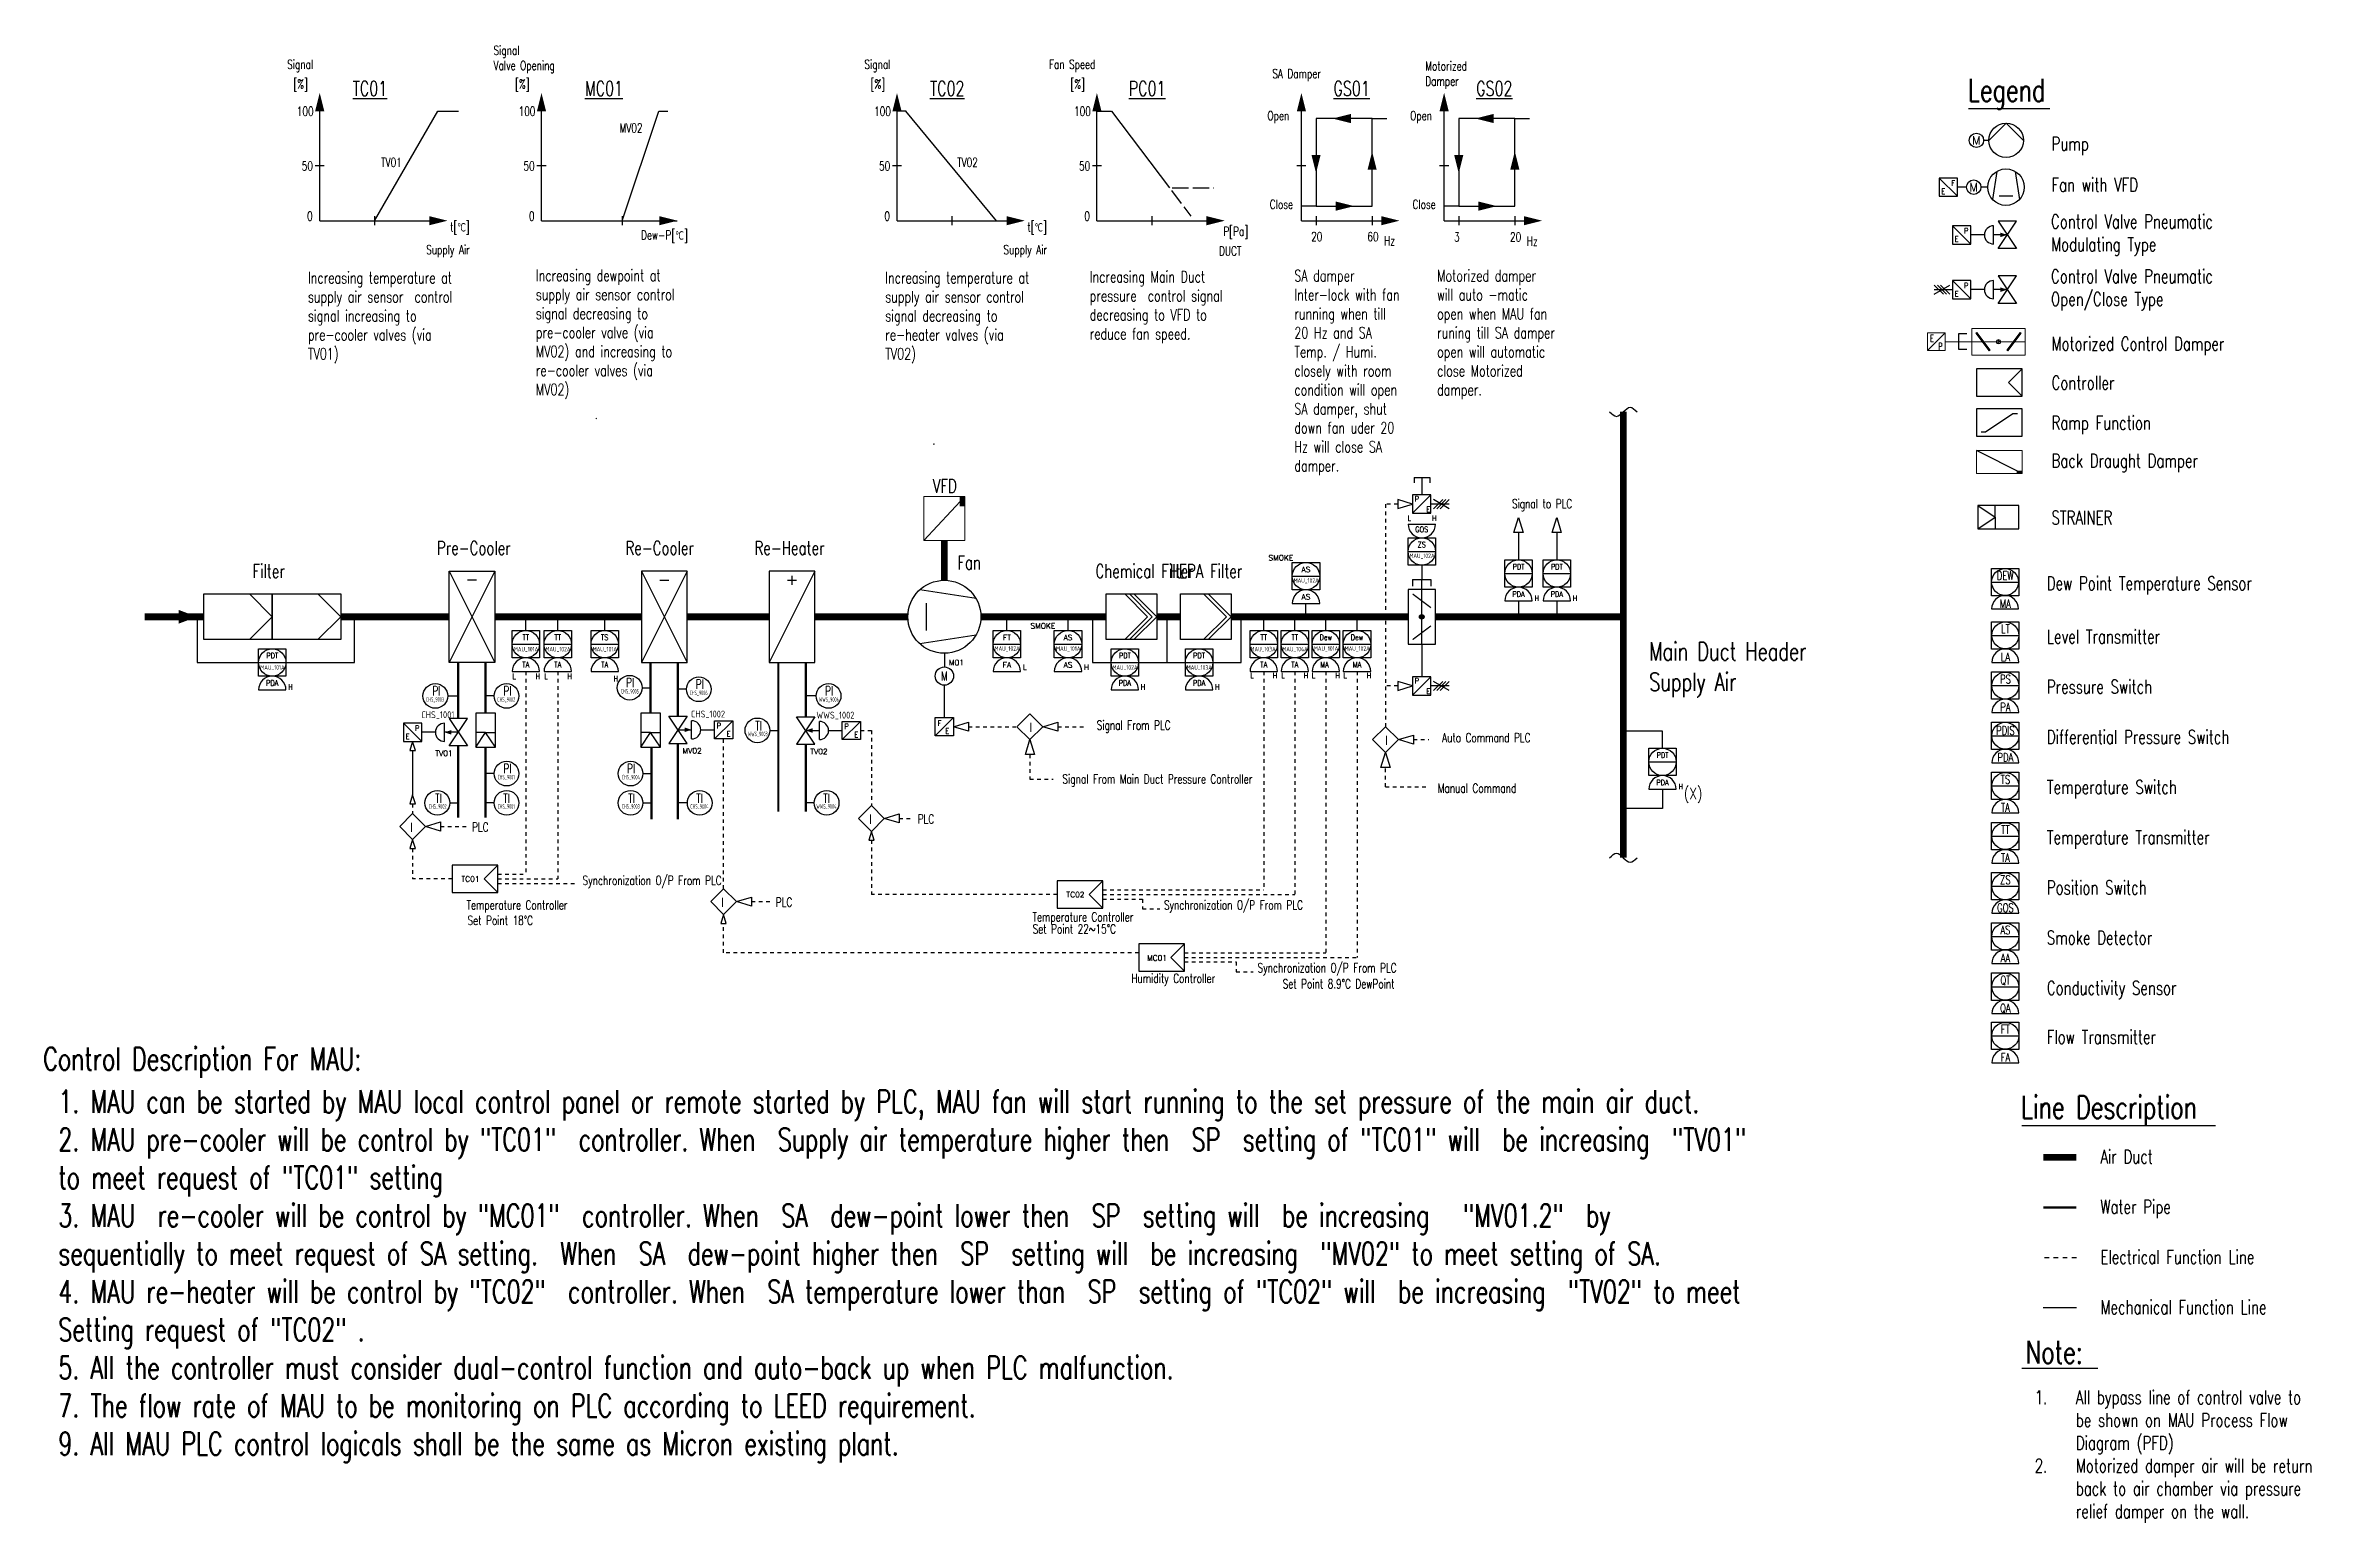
# Model space of a CAD drawing. Extents: x 9 to 505, y -3 to 321.
import ezdxf
from ezdxf.enums import TextEntityAlignment as Align

# ---------------------------------------------------------------- set-up
doc = ezdxf.new("R2010")
doc.units = 0
doc.linetypes.add('ACAD_ISO02W100', pattern=[15, 12, -3])
doc.linetypes.add('DPKTLINIE', pattern=[2, 1, -1])
for name, color, linetype in [('Air Duct', 160, 'Continuous'), ('FITTING', 2, 'Continuous'), ('Function Line', 15, 'Continuous'), ('I-INST-TAG', 2, 'Continuous'), ('PID', 2, 'Continuous'), ('SYMBOLE', 2, 'Continuous'), ('TEXT', 4, 'Continuous'), ('Water Pipe', 112, 'Continuous')]:
    doc.layers.add(name, color=color, linetype=linetype)
doc.styles.add('aa-txt', font='isocp.shx', dxfattribs={"bigfont": 'chineset.shx'})
doc.styles.get("Standard").update_dxf_attribs({"font": 'simplex.shx', "width": 0.715})
doc.styles.add('STDTEXT', font='romans.shx')
doc.styles.add('TKT_SIMP_07', font='simplex.shx', dxfattribs={"width": 0.715})

msp = doc.modelspace()

# ---------------------------------------------------------------- texts
at = {"layer": 'FITTING', "style": 'TKT_SIMP_07', "width": 0.715}
for s, p in [('PI', (93.74, 178.17)), ('PI', (109.34, 178.17)), ('PI', (136.22, 179.97)), ('PI', (151.48, 179.63)), ('PI', (179.8, 178.17)), ('TI', (164.49, 170.48)), ('PI', (109.34, 161.14)), ('PI', (136.4, 161.14)), ('TI', (94.35, 154.59)), ('TI', (109.26, 154.59)), ('TI', (136.68, 154.59)), ('TI', (151.59, 154.59)), ('TI', (179.41, 154.59))]:
    msp.add_text(s, height=2, dxfattribs=at).set_placement(p)
at = {"layer": 'Function Line', "char_height": 1.6, "width": 8, "attachment_point": 5}
for insert in [(129.66, 239.6), (203.64, 233.92)]:
    msp.add_mtext('.', dxfattribs=dict(at, insert=insert))
at = {"layer": 'I-INST-TAG', "style": 'STDTEXT', "width": 0.8}
msp.add_text('(X)', height=2.5, dxfattribs=at).set_placement((372.09, 157.91), align=Align.TOP_RIGHT)
at = {"layer": 'PID', "color": 4, "style": 'aa-txt', "width": 0.8}
for s, height, p in [('MAU_102A', 1, (310.61, 208.7)), ('MAU_102A', 1, (285.24, 203.29)), ('MAU_101A', 1, (114.28, 188.24)), ('MAU_102A', 1, (121.27, 188.24)), ('MAU_101A', 1, (131.55, 188.24)), ('MAU_102A', 1, (219.7, 188.38)), ('MAU_101A', 1, (233.09, 188.38)), ('MAU_103A', 1, (275.79, 188.26)), ('MAU_104A', 1, (282.78, 188.26)), ('MAU_101A', 1, (289.59, 188.38)), ('MAU_102A', 1, (296.42, 188.38)), ('MAU_101A', 1, (58.71, 184.24)), ('MAU_102A', 1, (245.53, 184.24)), ('MAU_103A', 1, (261.81, 184.24)), ('CHS_1001', 1.5, (94.95, 173.85)), ('CHS_1002', 1.5, (154.15, 174)), ('WWS_1002', 1.5, (182.07, 173.76))]:
    msp.add_text(s, height=height, dxfattribs=at).set_placement(p, align=Align.MIDDLE)
at = {"layer": 'PID', "style": 'aa-txt', "width": 0.6}
for s, p in [('CHS_9005', (137.04, 179.02)), ('CHS_9006', (152.09, 178.68)), ('CHS_9003', (94.34, 177.22)), ('CHS_9002', (109.94, 177.22)), ('WWS_9006', (180.63, 177.22)), ('WWS_9003', (165.04, 169.67)), ('CHS_9001', (109.94, 160.2)), ('CHS_9004', (137.23, 160.2)), ('CHS_9002', (94.9, 153.78)), ('CHS_9001', (109.94, 153.78)), ('CHS_9003', (137.23, 153.78)), ('CHS_9004', (152.27, 153.78)), ('WWS_9004', (180.09, 153.78))]:
    msp.add_text(s, height=1, dxfattribs=at).set_placement(p, align=Align.MIDDLE)
at = {"layer": 'SYMBOLE'}
for p in [(432.11, 299.83), (431.51, 289.56)]:
    msp.add_text('M', height=1.84, dxfattribs=at).set_placement(p, align=Align.MIDDLE)
at = {"layer": 'SYMBOLE', "width": 0.715}
msp.add_text('E', height=1.5, dxfattribs=at).set_placement((421.92, 255.69))
at = {"layer": 'SYMBOLE', "width": 0.72}
for s, p in [('DEW', (438.43, 203.49)), ('MA', (438.43, 197.34)), ('LT', (438.46, 191.8)), ('LA', (438.46, 185.65)), ('PS', (438.46, 180.8)), ('PA', (438.46, 174.65)), ('PDIS', (438.46, 169.52)), ('PDA', (438.46, 163.65)), ('TS', (438.46, 158.8)), ('TA', (438.46, 152.65)), ('TT', (438.46, 147.8)), ('TA', (438.46, 141.65)), ('ZS', (438.46, 136.8)), ('GOS', (438.46, 130.65)), ('AS', (438.46, 125.8)), ('AA', (438.46, 119.65)), ('QT', (438.46, 114.8)), ('QA', (438.46, 108.65)), ('FT', (438.46, 104.04)), ('FA', (438.46, 97.89))]:
    msp.add_text(s, height=1.875, dxfattribs=at).set_placement(p, align=Align.CENTER)
at = {"layer": 'SYMBOLE'}
for s, insert, char_height, width, attachment_point in [('E', (424.43, 288.06), 1.2, 4, 7), ('F', (427.43, 291.06), 1.2, 4, 3), ('E', (427.36, 277.6), 1.2, 4, 7), ('P', (430.36, 280.6), 1.2, 4, 3), ('P', (430.36, 268.6), 1.2, 4, 3), ('E', (427.36, 265.6), 1.2, 4, 7), ('{\\Ftxt.shx|c0;P}', (423.73, 255.42), 1.5, 1.9374, 1), ('P', (309.04, 221.83), 1.2, 14, 1), ('E', (311.59, 219.56), 1.2, 14, 1), ('L', (307.82, 216.4), 1.2, 2, 8), ('GOS', (310.56, 214.55), 1.2, 6, 5), ('H', (313.31, 216.4), 1.2, 2, 8), ('ZS', (310.56, 211.21), 1.2, 6, 5), ('PDT', (331.77, 206.36), 1.2, 6, 5), ('PDT', (340.15, 206.36), 1.2, 6, 5), ('PDA', (331.77, 200.36), 1.2, 6, 5), ('H', (335.77, 198.86), 1.2, 2, 8), ('PDA', (340.15, 200.36), 1.2, 6, 5), ('H', (344.15, 198.86), 1.2, 2, 8), ('TT', (114.23, 190.89), 1.2, 6, 5), ('TT', (121.22, 190.89), 1.2, 6, 5), ('TS', (131.51, 190.89), 1.2, 6, 5), ('TT', (275.93, 190.89), 1.2, 6, 5), ('TT', (282.74, 190.89), 1.2, 6, 5), ('Dew', (289.54, 190.89), 1.2, 6, 5), ('Dew', (296.37, 190.89), 1.2, 6, 5), ('PDT', (58.67, 186.89), 1.2, 6, 5), ('TA', (114.23, 184.89), 1.2, 6, 5), ('TA', (121.22, 184.89), 1.2, 6, 5), ('TA', (131.51, 184.89), 1.2, 6, 5), ('PDT', (245.49, 186.89), 1.2, 6, 5), ('PDT', (261.76, 186.89), 1.2, 6, 5), ('TA', (275.93, 184.89), 1.2, 6, 5), ('TA', (282.74, 184.89), 1.2, 6, 5), ('MA', (289.25, 184.89), 1.2, 6, 5), ('MA', (296.37, 184.89), 1.2, 6, 5), ('PDA', (58.67, 180.89), 1.2, 6, 5), ('H', (62.67, 179.39), 1.2, 2, 8), ('L', (111.67, 181.73), 1.2, 2, 8), ('H', (116.86, 181.73), 1.2, 2, 8), ('L', (118.66, 181.73), 1.2, 2, 8), ('H', (123.85, 181.73), 1.2, 2, 8), ('H', (133.94, 181.23), 1.2, 2, 8), ('M', (205.95, 182.39), 2, 4, 5), ('PDA', (245.49, 180.89), 1.2, 6, 5), ('H', (249.49, 179.39), 1.2, 2, 8), ('PDA', (261.76, 180.89), 1.2, 6, 5), ('H', (265.76, 179.39), 1.2, 2, 8), ('L', (273.36, 181.91), 1.2, 2, 8), ('H', (278.4, 181.91), 1.2, 2, 8), ('L', (280.17, 181.91), 1.2, 2, 8), ('H', (285.21, 181.91), 1.2, 2, 8), ('L', (286.84, 181.91), 1.2, 2, 8), ('H', (292.11, 181.91), 1.2, 2, 8), ('L', (293.77, 181.91), 1.2, 2, 8), ('H', (299.01, 181.91), 1.2, 2, 8), ('P', (309.04, 181.95), 1.2, 14, 1), ('E', (311.59, 179.68), 1.2, 14, 1), ('E', (87.92, 168.57), 1.2, 4, 7), ('P', (90.92, 171.57), 1.2, 4, 3), ('P', (156.06, 172.12), 1.2, 4, 1), ('E', (159.06, 169.12), 1.2, 4, 9), ('P', (184.06, 171.96), 1.2, 4, 1), ('E', (187.06, 168.96), 1.2, 4, 9), ('F', (204.49, 172.66), 1.2, 1.5, 1), ('E', (206.14, 170.95), 1.2, 1.5, 1), ('{\\W0.72;I}', (224.67, 172.14), 2, 1.5, 1), ('{\\W0.72;I}', (302.59, 169.31), 2, 1.5, 1), ('PDT', (363.32, 165.07), 1.2, 6, 5), ('PDA', (363.32, 159.07), 1.2, 6, 5), ('H', (367.32, 157.57), 1.2, 2, 8), ('{\\W0.72;I}', (89.44, 150.26), 2, 1.5, 3), ('{\\W0.72;I}', (189.98, 152.03), 2, 1.5, 3), ('{\\W0.72;I}', (157.59, 133.8), 2, 1.5, 3)]:
    msp.add_mtext(s, dxfattribs=dict(at, insert=insert, char_height=char_height, width=width, attachment_point=attachment_point))
at = {"layer": 'SYMBOLE', "flags": 8}
for tag, text, p in [('SMOKE', 'Smoke', (276.96, 207.36)), ('SMOKE', 'Smoke', (224.81, 192.44)), ('M01', '01', (206.95, 184.39)), ('L', 'H', (223.15, 183.39)), ('H', 'H', (236.54, 183.39))]:
    msp.add_attdef(tag, text=text, height=1.2, dxfattribs=at).set_placement(p, align=Align.BOTTOM_LEFT)
for tag, text, p in [('AS', 'XX', (285.19, 204.8)), ('AS', 'XA', (285.19, 198.8)), ('FT', 'XX', (219.65, 189.89)), ('AS', 'XX', (233.04, 189.89)), ('FA', 'XA', (219.65, 183.89)), ('AS', 'XA', (233.04, 183.89))]:
    msp.add_attdef(tag, text=text, height=1.2, dxfattribs=at).set_placement(p, align=Align.BOTTOM_CENTER)
for tag, p in [('TV01', (94.39, 166.07)), ('MV02', (148.56, 166.62)), ('TV02', (176.56, 166.46))]:
    msp.add_attdef(tag, text='Y01', height=1.2, dxfattribs=at).set_placement(p, align=Align.TOP_LEFT)
for tag, text, p in [('TC01', 'TC01', (104.08, 137.92)), ('TC02', 'TC01', (236.65, 134.5)), ('MC01', 'MC01', (254.74, 120.61))]:
    msp.add_attdef(tag, text=text, height=1.2, dxfattribs=at).set_placement(p, align=Align.MIDDLE_RIGHT)
at = {"layer": 'TEXT', "linetype": 'Continuous'}
for s, width, p in [('Legend', 0.72, (430.25, 308.33)), ('Control Description For MAU:', 0.715, (8.47, 95.99)), ('Line Description', 0.72, (441.9, 85.39)), ('Note:', 0.72, (442.93, 31.69))]:
    msp.add_text(s, height=5, dxfattribs=dict(at, width=width)).set_placement(p)
at = {"layer": 'TEXT', "linetype": 'Continuous', "style": 'TKT_SIMP_07', "width": 0.715}
for s, p in [('Pump', (448.56, 297.58)), ('Fan with VFD', (448.56, 288.58)), ('Motorized Control Damper ', (448.56, 253.76)), ('Controller ', (448.56, 245.2)), ('Ramp Function ', (448.56, 236.41)), ('Back Draught Damper ', (448.56, 228.12)), ('STRAINER', (448.56, 215.64)), ('Dew Point Temperature Sensor', (447.5, 201.24)), ('Level Transmitter', (447.53, 189.55)), ('Pressure Switch', (447.53, 178.55)), ('Differential Pressure Switch', (447.53, 167.55)), ('Temperature Switch', (447.53, 156.55)), ('Temperature Transmitter', (447.53, 145.55)), ('Position Switch', (447.53, 134.55)), ('Smoke Detector', (447.53, 123.55)), ('Conductivity Sensor', (447.53, 112.55)), ('Flow Transmitter', (447.53, 101.79)), ('Air Duct', (459.27, 75.56)), ('Water Pipe', (459.27, 64.56)), ('Electrical Function Line', (459.27, 53.56)), ('Mechanical Function Line', (459.27, 42.56))]:
    msp.add_text(s, height=3, dxfattribs=at).set_placement(p)
at = {"layer": 'TEXT'}
for s, insert, char_height, width, attachment_point in [('Signal\\PValve Opening', (107.15, 317.57), 2, 35.3603, 4), ('Signal', (61.93, 316.14), 2, 27.3116, 4), ('{\\LTC01}', (80.06, 311.21), 3.2, 22, 5), ('{\\LMC01}', (131.35, 311.21), 3.2, 22, 5), ('Signal', (188.43, 316.14), 2, 27.3116, 4), ('{\\LTC02}', (206.57, 311.21), 3.2, 22, 5), ('Fan Speed', (228.87, 316.14), 2, 27.3116, 4), ('\\LPC01', (250.38, 311.21), 3.2, 22, 5), ('SA Damper', (277.8, 314.13), 2, 11.9923, 4), ('{\\LGS01}', (295.19, 311.21), 3.2, 22, 5), ('Motorized Damper', (311.33, 314.13), 2, 11.9923, 4), ('{\\LGS02}', (326.46, 311.21), 3.2, 22, 5), ('100', (64.05, 306.21), 2, 27.3116, 4), ('100', (112.65, 306.21), 2, 27.3116, 4), ('MV02', (134.77, 302.53), 2, 6.2585, 4), ('100', (190.55, 306.21), 2, 27.3116, 4), ('100', (234.36, 306.21), 2, 27.3116, 4), ('Open', (276.74, 304.92), 2, 27.3116, 4), ('Open', (308.02, 304.92), 2, 27.3116, 4), ('50', (65.12, 294.21), 2, 27.3116, 4), ('TV01', (82.51, 294.99), 2, 27.3116, 4), ('50', (113.72, 294.21), 2, 27.3116, 4), ('50', (191.62, 294.21), 2, 27.3116, 4), ('TV02', (208.74, 294.99), 2, 27.3116, 4), ('50', (235.44, 294.21), 2, 27.3116, 4), ('0', (66.3, 283.21), 2, 27.3116, 4), ('0', (114.9, 283.21), 2, 27.3116, 4), ('0', (192.8, 283.21), 2, 27.3116, 4), ('0', (236.61, 283.21), 2, 27.3116, 4), ('Close', (277.26, 285.8), 2, 27.3116, 4), ('Close', (308.54, 285.8), 2, 27.3116, 4), ('Dew-P[{\\fArial Unicode MS|b0|i0|c136|p0;\\H0.9167x;℃}]', (139.48, 278.73), 2, 12.9647, 4), ('P[Pa]', (267.07, 279.55), 2, 12.9647, 4), ('20', (286.33, 278.73), 2, 3.3534, 4), ('60', (298.63, 278.73), 2, 3.3534, 4), ('Hz', (302.3, 277.8), 2, 11.3445, 4), ('3', (317.61, 278.65), 2, 3.3534, 4), ('20', (329.9, 278.65), 2, 3.3534, 4), ('Hz', (333.57, 277.72), 2, 11.3445, 4), ('Supply Air', (92.4, 275.52), 2, 27.3116, 4), ('Supply Air', (218.9, 275.52), 2, 27.3116, 4), ('DUCT', (266.13, 275.59), 2, 27.3116, 4), ('Increasing temperature at supply air sensor  control signal increasing to pre-cooler valves (via TV01)', (66.48, 270.97), 2.5, 35.9459, 1), ('Increasing dewpoint at supply air sensor control signal decreasing to pre-cooler valve (via MV02) and increasing to re-cooler valves (via MV02) ', (116.42, 271.48), 2.5, 34.4914, 1), ('Increasing temperature at supply air sensor control signal decreasing to re-heater valves (via TV02)', (192.99, 270.97), 2.5, 35.9459, 1), ('Increasing Main Duct pressure  control signal decreasing to VFD to reduce fan speed.', (237.8, 271.18), 2.5, 37.5463, 1), ('SA damper Inter-lock with fan running when till 20 Hz and SA Temp. / Humi. closely with room condition will open SA damper, shut down fan uder 20 Hz will close SA  damper.', (282.64, 271.41), 2.5, 25.6849, 1), ('Motorized damper will auto -matic open when MAU fan runing till SA damper open will automatic close Motorized  damper.  ', (313.92, 271.41), 2.5, 28.5527, 1), ('VFD', (203.41, 222.58), 3, 7.6341, 7), ('Signal {\\W0.72;to }PLC', (336.93, 218.51), 2, 52.1396, 8), ('Pre-Cooler', (110.92, 208.98), 3, 17.4356, 9), ('Re-Cooler', (136.06, 208.98), 3, 17.4356, 7), ('Re-Heater', (164.33, 208.98), 3, 17.4356, 7), ('Fan', (208.8, 205.78), 3, 17.4356, 7), ('Filter', (54.33, 203.9), 3, 17.4356, 7), ('Chemical Filter', (239.05, 203.9), 3, 20.4288, 7), ('HEPA Filter', (255.33, 203.9), 3, 20.4288, 7), ('\\pxt3;Main Duct Header Supply Air', (360.4, 177.8), 4, 46.2482, 7), ('Signal From PLC', (247.42, 169.97), 2, 52.1396, 8), ('Auto Command PLC', (324.7, 167.9), 2, 52.1396, 8), ('Signal From Main Duct Pressure Controller', (252.63, 158.17), 2, 52.1396, 8), ('Manual Command', (322.68, 156.82), 2, 52.1396, 8), (' PLC', (103.75, 148.29), 2, 7.2647, 8), (' PLC', (201.41, 150.07), 2, 7.2647, 8), ('Synchronization O/P From PLC', (126.66, 138.6), 2, 38.3983, 1), ('Temperature Controller', (101.23, 133.22), 2, 28.2471, 1), ('Set Point 18%%DC', (101.46, 129.83), 2, 21, 1), (' PLC', (170.32, 131.84), 2, 7.2647, 8), ('Temperature Controller', (225.25, 130.6), 2, 28.2471, 1), ('Synchronization O/P From PLC', (254.06, 133.23), 2, 38.3983, 1), ('Set Point 22~15%%DC', (225.28, 127.97), 2, 21, 1), ('Synchronization O/P From PLC', (274.58, 119.45), 2, 38.3983, 1), ('Humidity Controller', (246.91, 117.14), 2, 28.2471, 1), ('Set Point 8.9%%DC DewPoint', (280.08, 115.94), 2, 31.1863, 1), ('\\pxi-3,l4,t4;1.^IAll bypass line of control valve to be shown on MAU Process Flow Diagram (PFD)  \\P2.^IMotorized damper air will be return back to air chamber via pressure relief damper on the wall.', (441.88, -3.19), 3, 71.5531, 7)]:
    msp.add_mtext(s, dxfattribs=dict(at, insert=insert, char_height=char_height, width=width, attachment_point=attachment_point))
at = {"layer": 'TEXT', "char_height": 2, "width": 3.146, "attachment_point": 1, "style": 'TKT_SIMP_07'}
for s, insert in [('[%]\\P', (63.27, 313.17)), ('[%]\\P', (111.87, 313.17)), ('[%]\\P', (189.77, 313.17)), ('[%]\\P', (233.58, 313.17)), ('t[{\\fPMingLiU|b0|i0|c136|p18;\\H0.9167x;℃}]', (97.64, 281.85)), ('t[{\\fPMingLiU|b0|i0|c136|p18;\\H0.9167x;℃}]', (224.14, 281.85))]:
    msp.add_mtext(s, dxfattribs=dict(at, insert=insert))
at = {"layer": 'TEXT', "linetype": 'Continuous', "char_height": 3, "attachment_point": 1, "style": 'TKT_SIMP_07'}
for s, insert in [('Control Valve Pneumatic \\PModulating Type', (448.45, 283.54)), ('Control Valve Pneumatic \\POpen/Close Type', (448.45, 271.54))]:
    msp.add_mtext(s, dxfattribs=dict(at, insert=insert))
at = {"layer": 'TEXT', "linetype": 'Continuous', "insert": (11.8, 91.66), "char_height": 5, "attachment_point": 1}
msp.add_mtext_dynamic_manual_height_columns('1. MAU can be started by MAU local control panel or remote started by PLC, MAU fan will start running to the set pressure of the main air duct.\\P2. MAU pre-cooler will be control by "TC01"  controller. When  Supply air temperature higher then  SP  setting of "TC01" will  be increasing  "TV01" to meet request of "TC01" setting\\P3. MAU  re-cooler will be control by "MC01"  controller. When  SA  dew-point lower then  SP  setting will  be increasing   "MV01.2"  by sequentially to meet request of SA setting.  When  SA  dew-point higher then  SP  setting will  be increasing  "MV02" to meet setting of SA.\\P4. MAU re-heater will be control by "TC02"  controller. When  SA temperature lower than  SP  setting of "TC02" will  be increasing  "TV02" to meet Setting request of "TC02" .\\P5. All the controller must consider dual-control function and auto-back up when PLC malfunction.\\P7. The flow rate of MAU to be monitoring on PLC according to LEED requirement. \\P9. All MAU PLC control logicals shall be the same as Micron existing plant.', width=401.129, gutter_width=17.5, heights=[0], dxfattribs=at)

# ---------------------------------------------------------------- hatches: boundary and pattern name
at = {"layer": 'Air Duct'}
msp.add_hatch(color=256, dxfattribs=at).paths.add_polyline_path([(42.17, 195.39), (38.17, 196.89), (38.17, 193.89)])
at = {"layer": 'Function Line'}
for points in [[(68.06, 306.21), (70.06, 306.21), (69.06, 310.21)], [(116.66, 306.21), (118.66, 306.21), (117.66, 310.21)], [(194.57, 306.21), (196.57, 306.21), (195.57, 310.21)], [(238.38, 306.21), (240.38, 306.21), (239.38, 310.21)], [(283.19, 306.21), (285.19, 306.21), (284.19, 310.21)], [(314.46, 306.21), (316.46, 306.21), (315.46, 310.21)], [(295.02, 303.61), (295.02, 305.61), (291.02, 304.61)], [(326.29, 303.61), (326.29, 305.61), (322.29, 304.61)], [(288.39, 296.61), (286.39, 296.61), (287.39, 292.61)], [(298.68, 293.41), (300.68, 293.41), (299.68, 297.41)], [(319.66, 296.61), (317.66, 296.61), (318.66, 292.61)], [(329.96, 293.41), (331.96, 293.41), (330.96, 297.41)], [(93.06, 283.21), (93.06, 281.21), (97.06, 282.21)], [(143.45, 283.21), (143.45, 281.21), (147.45, 282.21)], [(219.57, 283.21), (219.57, 281.21), (223.57, 282.21)], [(263.38, 283.21), (263.38, 281.21), (267.38, 282.21)], [(291.72, 286.41), (291.72, 284.41), (295.72, 285.41)], [(301.68, 283.21), (301.68, 281.21), (305.68, 282.21)], [(322.99, 286.41), (322.99, 284.41), (326.99, 285.41)], [(332.96, 283.21), (332.96, 281.21), (336.96, 282.21)]]:
    msp.add_hatch(color=256, dxfattribs=at).paths.add_polyline_path(points)
at = {"layer": 'SYMBOLE'}
h = msp.add_hatch(color=256, dxfattribs=at)
h.paths.add_polyline_path([(440.89, 226.82), (440.89, 227.43), (442.11, 226.82)])
h.paths.add_polyline_path([(440.89, 227.43), (442.11, 227.43), (442.11, 226.82)], flags=17)
h = msp.add_hatch(color=256, dxfattribs=at)
h.paths.add_polyline_path([(210.43, 219.59), (209.33, 219.59), (210.43, 221.79)])
h.paths.add_polyline_path([(209.33, 219.59), (209.33, 221.79), (210.43, 221.79)], flags=17)
h = msp.add_hatch(color=256, dxfattribs=at)
edge = h.paths.add_edge_path()
edge.add_arc((310.56, 195.39), 0.5, 0, 360)

# ---------------------------------------------------------------- linework, layer by layer
at = {"layer": 'Air Duct'}
for p, q in [((42.17, 195.39), (42.17, 185.39)), ((76.67, 185.39), (76.67, 195.39)), ((114.23, 192.39), (114.23, 195.39)), ((121.22, 192.39), (121.22, 195.39)), ((131.51, 192.39), (131.51, 195.39)), ((219.65, 192.39), (219.65, 195.39)), ((233.04, 192.39), (233.04, 195.39)), ((238.4, 195.39), (238.4, 185.39)), ((254.68, 195.39), (254.68, 185.39)), ((270.95, 185.39), (270.95, 195.39)), ((275.93, 192.39), (275.93, 195.39)), ((282.74, 192.39), (282.74, 195.39)), ((285.19, 195.3), (285.19, 198.3)), ((289.54, 192.39), (289.54, 195.39)), ((296.37, 192.39), (296.37, 195.39)), ((42.17, 185.39), (55.67, 185.39)), ((61.67, 185.39), (76.67, 185.39)), ((238.4, 185.39), (242.49, 185.39)), ((248.49, 185.39), (258.76, 185.39)), ((264.76, 185.39), (270.95, 185.39)), ((454.02, 43.9), (446.76, 43.9))]:
    msp.add_line(p, q, dxfattribs=at)
at = {"layer": 'Air Duct', "const_width": 1.5}
for points in [[(354.73, 142.58), (354.73, 240.32)], [(205.95, 212.12), (205.95, 212.12), (205.95, 203.39)], [(43.67, 195.39), (30.72, 195.39)], [(97.42, 195.39), (73.67, 195.39)], [(139.56, 195.39), (107.42, 195.39)], [(167.56, 195.39), (149.56, 195.39)], [(197.95, 195.39), (177.56, 195.39)], [(241.4, 195.39), (213.95, 195.39)], [(252.49, 195.39), (257.67, 195.39)], [(268.76, 195.39), (307.56, 195.39)], [(313.56, 195.39), (354.73, 195.39)], [(454.02, 76.9), (446.76, 76.9)]]:
    msp.add_lwpolyline(points, dxfattribs=at)
at = {"layer": 'Air Duct'}
for points in [[(331.77, 198.86), (331.77, 195.39)], [(340.15, 198.86), (340.15, 195.39)], [(363.32, 166.57), (363.32, 170.3), (354.61, 170.3)], [(363.32, 157.57), (363.32, 153.39), (354.73, 153.39)]]:
    msp.add_lwpolyline(points, dxfattribs=at)
for points in [[(351.73, 240.32), (353.23, 239.32), (356.23, 241.32), (357.73, 240.32)], [(351.73, 142.58), (353.23, 143.58), (356.23, 141.58), (357.73, 142.58)]]:
    msp.add_spline(points, degree=3, dxfattribs=at)
at = {"layer": 'FITTING'}
for p, q in [((432.43, 219.82), (436.24, 217.23)), ((436.24, 217.23), (436.24, 219.82)), ((432.43, 214.64), (436.24, 217.23)), ((436.24, 217.23), (436.24, 214.64)), ((139.69, 179.84), (141.56, 179.84)), ((149.44, 179.5), (147.56, 179.5)), ((97.11, 178.04), (99.42, 178.04)), ((107.29, 178.04), (105.42, 178.04)), ((177.86, 178.04), (175.55, 178.04)), ((103.26, 166.82), (105.42, 170)), ((105.42, 170), (103.26, 170)), ((107.58, 166.82), (105.42, 170)), ((105.42, 170), (107.58, 170)), ((139.41, 166.82), (141.56, 170)), ((141.56, 170), (139.41, 170)), ((143.72, 166.82), (141.56, 170)), ((141.56, 170), (143.72, 170)), ((167.69, 170.49), (169.56, 170.49)), ((107.29, 161.02), (105.42, 161.02)), ((139.88, 161.02), (141.75, 161.02)), ((97.55, 154.6), (99.42, 154.6)), ((107.29, 154.6), (105.42, 154.6)), ((139.88, 154.6), (141.75, 154.6)), ((149.62, 154.6), (147.75, 154.6)), ((177.44, 154.6), (175.56, 154.6))]:
    msp.add_line(p, q, dxfattribs=at)
for points in [[(432.43, 214.64), (441.39, 214.64), (441.39, 219.82), (432.43, 219.82)], [(107.58, 166.82), (107.58, 174.29), (103.26, 174.29), (103.26, 166.82)], [(143.72, 166.82), (143.72, 174.29), (139.41, 174.29), (139.41, 166.82)]]:
    msp.add_lwpolyline(points, close=True, dxfattribs=at)
for centre in [(94.4, 178.04), (110, 178.04), (136.98, 179.84), (152.14, 179.5), (180.57, 178.04), (164.98, 170.49), (110, 161.02), (137.17, 161.02), (94.84, 154.6), (110, 154.6), (137.17, 154.6), (152.33, 154.6), (180.14, 154.6)]:
    msp.add_circle(centre, 2.71, dxfattribs=at)
at = {"layer": 'Function Line'}
for p, q in [((69.06, 282.21), (69.06, 306.21)), ((117.66, 282.21), (117.66, 306.21)), ((135.37, 282.21), (143.37, 306.21)), ((143.37, 306.21), (145.37, 306.21)), ((195.57, 282.21), (195.57, 306.21)), ((197.57, 306.21), (195.57, 306.21)), ((197.4, 306.21), (217.27, 282.21)), ((239.38, 282.21), (239.38, 306.21)), ((239.38, 306.21), (242.58, 306.21)), ((242.58, 306.21), (255.25, 289.43)), ((284.19, 282.21), (284.19, 306.21)), ((299.68, 304.61), (287.39, 304.61)), ((287.39, 304.61), (287.39, 285.41)), ((299.68, 285.41), (299.68, 304.61)), ((299.68, 304.61), (302.88, 304.61)), ((315.46, 282.21), (315.46, 306.21)), ((330.96, 304.61), (318.66, 304.61)), ((318.66, 304.61), (318.66, 285.41)), ((330.96, 285.41), (330.96, 304.61)), ((330.96, 304.61), (334.16, 304.61)), ((70.06, 294.21), (68.06, 294.21)), ((118.66, 294.21), (116.66, 294.21)), ((196.57, 294.21), (194.57, 294.21)), ((240.38, 294.21), (238.38, 294.21)), ((285.19, 294.21), (283.19, 294.21)), ((316.46, 294.21), (314.46, 294.21)), ((81.06, 283.21), (81.06, 281.21)), ((135.37, 283.21), (135.37, 281.21)), ((207.57, 283.21), (207.57, 281.21)), ((251.38, 283.21), (251.38, 281.21)), ((287.39, 285.41), (284.19, 285.41)), ((287.39, 285.41), (299.68, 285.41)), ((287.39, 283.21), (287.39, 281.21)), ((299.68, 283.21), (299.68, 281.21)), ((318.66, 285.41), (315.46, 285.41)), ((318.66, 285.41), (330.96, 285.41)), ((318.66, 283.21), (318.66, 281.21)), ((330.96, 283.21), (330.96, 281.21)), ((69.06, 282.21), (93.06, 282.21)), ((117.66, 282.21), (147.37, 282.21)), ((195.57, 282.21), (219.57, 282.21)), ((239.38, 282.21), (263.38, 282.21)), ((284.19, 282.21), (301.68, 282.21)), ((315.46, 282.21), (332.96, 282.21))]:
    msp.add_line(p, q, dxfattribs=at)
at = {"layer": 'Function Line', "linetype": 'ACAD_ISO02W100', "ltscale": 0.3}
for p, q in [((255.69, 288.84), (259.92, 283.24)), ((255.87, 289.43), (264.91, 289.43))]:
    msp.add_line(p, q, dxfattribs=at)
at = {"layer": 'Function Line', "linetype": 'DPKTLINIE', "ltscale": 0.8}
for p, q in [((302.62, 220.09), (302.62, 171.3)), ((305.28, 220.09), (302.62, 220.09)), ((114.23, 183.39), (114.23, 138.94)), ((121.22, 183.39), (121.22, 137.92)), ((275.93, 183.39), (275.93, 135.52)), ((282.74, 183.39), (282.74, 134.5)), ((289.54, 183.39), (289.54, 121.74)), ((296.37, 183.39), (296.37, 120.72)), ((305.28, 180.22), (302.62, 180.22)), ((187.56, 170.46), (189.95, 170.46)), ((189.95, 170.46), (189.95, 154.02)), ((211.24, 171.3), (221.86, 171.3)), ((230.81, 171.3), (236.82, 171.3)), ((157.56, 135.79), (157.56, 168.62)), ((224.69, 165.18), (224.69, 159.8)), ((308.73, 168.47), (312.08, 168.47)), ((224.69, 159.8), (229.75, 159.8)), ((302.62, 158.14), (302.62, 162.35)), ((89.42, 154.39), (89.42, 152.24)), ((302.62, 158.14), (311.92, 158.14)), ((95.53, 149.42), (101.55, 149.42)), ((196.07, 151.19), (199.17, 151.19)), ((89.42, 144.62), (89.42, 137.92)), ((189.95, 146.39), (189.95, 134.5)), ((98.08, 137.92), (89.42, 137.92)), ((108.08, 138.94), (114.23, 138.94)), ((108.08, 137.92), (121.22, 137.92)), ((108.08, 136.94), (125.12, 136.94)), ((230.65, 134.5), (189.95, 134.5)), ((240.65, 135.52), (275.93, 135.52)), ((240.65, 134.5), (282.74, 134.5)), ((163.68, 132.96), (168.08, 132.96)), ((240.65, 133.52), (249.38, 133.52)), ((249.38, 133.52), (249.38, 131.37)), ((249.38, 131.37), (253.13, 131.37)), ((157.56, 121.72), (157.56, 128.16)), ((248.56, 121.72), (157.56, 121.72)), ((258.56, 121.74), (289.54, 121.74)), ((258.56, 120.72), (296.37, 120.72)), ((258.56, 119.74), (269.91, 119.74)), ((269.91, 119.74), (269.91, 117.59)), ((269.91, 117.59), (273.65, 117.59))]:
    msp.add_line(p, q, dxfattribs=at)
at = {"layer": 'Function Line', "ltscale": 0.8}
for p, q in [((331.77, 213.87), (331.77, 207.86)), ((340.15, 213.87), (340.15, 207.86)), ((89.42, 166.1), (89.42, 156.36))]:
    msp.add_line(p, q, dxfattribs=at)
at = {"layer": 'Function Line', "linetype": 'DPKTLINIE'}
msp.add_line((454.02, 54.9), (446.76, 54.9), dxfattribs=at)
at = {"layer": 'Function Line'}
msp.add_lwpolyline([(69.06, 282.21), (81.06, 282.21), (94.92, 306.21), (99.44, 306.21)], dxfattribs=at)
for points in [[(308.56, 220.09), (305.28, 221.09), (305.28, 219.1)], [(331.77, 217.16), (332.76, 213.87), (330.77, 213.87)], [(340.15, 217.16), (341.14, 213.87), (339.15, 213.87)], [(308.56, 180.22), (305.28, 181.21), (305.28, 179.22)], [(207.95, 171.3), (211.24, 172.29), (211.24, 170.3)], [(227.52, 171.3), (230.81, 172.29), (230.81, 170.3)], [(305.45, 168.47), (308.73, 169.46), (308.73, 167.47)], [(89.42, 168.07), (88.82, 166.1), (90.02, 166.1)], [(224.69, 168.47), (225.69, 165.18), (223.7, 165.18)], [(302.62, 165.64), (303.61, 162.35), (301.62, 162.35)], [(89.42, 156.36), (88.82, 154.39), (90.02, 154.39)], [(92.25, 149.42), (95.53, 150.41), (95.53, 148.42)], [(192.78, 151.19), (196.07, 152.19), (196.07, 150.2)], [(89.42, 146.59), (88.82, 144.62), (90.02, 144.62)], [(189.95, 148.36), (189.36, 146.39), (190.55, 146.39)], [(157.56, 130.13), (156.97, 128.16), (158.16, 128.16)], [(160.39, 132.96), (163.68, 133.95), (163.68, 131.96)]]:
    msp.add_lwpolyline(points, close=True, dxfattribs=at)
at = {"layer": 'SYMBOLE'}
for p, q in [((438.61, 303.61), (434.83, 299.83)), ((442.39, 299.83), (438.61, 303.61)), ((434.83, 299.83), (433.68, 299.83)), ((436.58, 293.02), (435.63, 286.86)), ((440.59, 293.02), (441.53, 286.86)), ((423.93, 291.56), (427.93, 287.56)), ((423.93, 291.56), (423.93, 287.56)), ((427.93, 291.56), (423.93, 291.56)), ((427.93, 287.56), (427.93, 291.56)), ((429.93, 289.56), (427.93, 289.56)), ((434.58, 289.56), (433.08, 289.56)), ((423.93, 287.56), (427.93, 287.56)), ((440.08, 287.56), (437.08, 287.56)), ((426.86, 281.1), (430.86, 277.1)), ((426.86, 281.1), (426.86, 277.1)), ((430.86, 281.1), (426.86, 281.1)), ((430.86, 277.1), (430.86, 281.1)), ((433.86, 279.1), (430.86, 279.1)), ((435.86, 277.1), (435.86, 281.1)), ((438.86, 279.1), (435.86, 279.1)), ((436.86, 276.1), (440.86, 282.1)), ((436.86, 282.1), (440.86, 276.1)), ((440.86, 282.1), (436.86, 282.1)), ((426.86, 277.1), (430.86, 277.1)), ((440.86, 276.1), (436.86, 276.1)), ((422.86, 266.1), (426.26, 268.1)), ((424.86, 266.1), (422.86, 268.1)), ((425.56, 266.1), (423.56, 268.1)), ((426.26, 266.1), (424.26, 268.1)), ((426.86, 269.1), (430.86, 265.1)), ((426.86, 269.1), (426.86, 265.1)), ((430.86, 269.1), (426.86, 269.1)), ((430.86, 265.1), (430.86, 269.1)), ((435.86, 265.1), (435.86, 269.1)), ((436.86, 264.1), (440.86, 270.1)), ((436.86, 270.1), (440.86, 264.1)), ((440.86, 270.1), (436.86, 270.1)), ((422.86, 267.1), (426.86, 267.1)), ((426.86, 265.1), (430.86, 265.1)), ((433.86, 267.1), (430.86, 267.1)), ((438.86, 267.1), (435.86, 267.1)), ((440.86, 264.1), (436.86, 264.1)), ((425.29, 257.61), (421.42, 253.73)), ((442.11, 249.75), (432.11, 249.75)), ((432.11, 249.75), (432.11, 243.75)), ((442.11, 249.75), (439.11, 246.75)), ((442.11, 243.75), (442.11, 249.75)), ((432.11, 243.75), (442.11, 243.75)), ((439.11, 246.75), (442.11, 243.75)), ((442.11, 240.96), (432.11, 240.96)), ((432.11, 240.96), (432.11, 234.96)), ((434.11, 235.96), (440.11, 239.96)), ((440.11, 239.96), (441.11, 239.96)), ((442.11, 234.96), (442.11, 240.96)), ((432.11, 234.96), (442.11, 234.96)), ((433.11, 235.96), (434.11, 235.96)), ((442.11, 226.82), (432.11, 231.82)), ((308.87, 225.95), (312.31, 225.95)), ((310.56, 225.95), (310.56, 222.09)), ((210.43, 221.79), (201.48, 212.12)), ((312.56, 222.09), (308.56, 218.09)), ((316.56, 220.09), (312.56, 220.09)), ((316.56, 219.09), (313.16, 221.09)), ((313.16, 219.09), (315.16, 221.09)), ((313.86, 219.09), (315.86, 221.09)), ((314.56, 219.09), (316.56, 221.09)), ((307.56, 215.71), (313.56, 215.71)), ((307.56, 209.71), (313.56, 209.71)), ((97.42, 205.39), (107.42, 205.39)), ((107.42, 205.39), (97.42, 185.39)), ((97.42, 205.39), (107.42, 185.39)), ((97.42, 185.39), (97.42, 205.39)), ((107.42, 205.39), (107.42, 185.39)), ((149.56, 205.39), (139.56, 205.39)), ((139.56, 205.39), (149.56, 185.39)), ((149.56, 205.39), (139.56, 185.39)), ((139.56, 205.39), (139.56, 185.39)), ((149.56, 185.39), (149.56, 205.39)), ((177.56, 205.39), (167.56, 185.39)), ((177.56, 205.39), (167.56, 205.39)), ((167.56, 205.39), (167.56, 185.39)), ((172.56, 202.39), (172.56, 204.39)), ((177.56, 185.39), (177.56, 205.39)), ((282.19, 204.3), (288.19, 204.3)), ((308.56, 203.56), (312.56, 203.56)), ((310.56, 206.71), (310.56, 203.71)), ((310.56, 189.39), (310.56, 203.56)), ((328.77, 204.86), (334.77, 204.86)), ((337.15, 204.86), (343.15, 204.86)), ((43.67, 190.39), (43.67, 200.39)), ((43.67, 200.39), (58.67, 200.39)), ((53.67, 200.39), (58.67, 195.39)), ((58.67, 200.39), (58.67, 190.39)), ((58.67, 190.39), (58.67, 200.39)), ((58.67, 200.39), (73.67, 200.39)), ((68.67, 200.39), (73.67, 195.39)), ((73.67, 200.39), (73.67, 190.39)), ((103.42, 203.39), (101.42, 203.39)), ((143.56, 203.39), (145.56, 203.39)), ((171.56, 203.39), (173.56, 203.39)), ((212.88, 199.4), (200.56, 201.3)), ((241.4, 190.39), (241.4, 200.39)), ((241.4, 200.39), (252.49, 200.39)), ((245.49, 200.39), (250.49, 195.39)), ((246.49, 200.39), (251.49, 195.39)), ((247.49, 200.39), (252.49, 195.39)), ((252.49, 200.39), (252.49, 190.39)), ((257.67, 190.39), (257.67, 200.39)), ((257.67, 200.39), (268.76, 200.39)), ((262.76, 200.39), (267.76, 195.39)), ((263.76, 200.39), (268.76, 195.39)), ((268.76, 200.39), (268.76, 190.39)), ((307.56, 201.39), (307.56, 189.39)), ((313.56, 201.39), (307.56, 201.39)), ((313.56, 189.39), (313.56, 201.39)), ((328.77, 198.86), (334.77, 198.86)), ((337.15, 198.86), (343.15, 198.86)), ((435.44, 203), (441.34, 203)), ((58.67, 195.39), (53.67, 190.39)), ((73.67, 195.39), (68.67, 190.39)), ((201.95, 198.39), (201.95, 192.39)), ((250.49, 195.39), (245.49, 190.39)), ((251.49, 195.39), (246.49, 190.39)), ((252.49, 195.39), (247.49, 190.39)), ((267.76, 195.39), (262.76, 190.39)), ((268.76, 195.39), (263.76, 190.39)), ((282.19, 198.3), (288.19, 198.3)), ((435.44, 197.1), (441.34, 197.1)), ((58.67, 190.39), (43.67, 190.39)), ((73.67, 190.39), (58.67, 190.39)), ((111.23, 189.39), (117.23, 189.39)), ((118.22, 189.39), (124.22, 189.39)), ((128.51, 189.39), (134.51, 189.39)), ((212.88, 191.38), (200.56, 189.48)), ((216.65, 189.39), (222.65, 189.39)), ((230.04, 189.39), (236.04, 189.39)), ((252.49, 190.39), (241.4, 190.39)), ((268.76, 190.39), (257.67, 190.39)), ((272.93, 189.39), (278.93, 189.39)), ((279.74, 189.39), (285.74, 189.39)), ((286.54, 189.39), (292.54, 189.39)), ((293.37, 189.39), (299.37, 189.39)), ((307.56, 189.39), (313.56, 189.39)), ((310.56, 189.39), (310.56, 187.22)), ((435.47, 191.31), (441.38, 191.31)), ((55.67, 185.39), (61.67, 185.39)), ((107.42, 185.39), (97.42, 185.39)), ((139.56, 185.39), (149.56, 185.39)), ((167.56, 185.39), (177.56, 185.39)), ((205.95, 187.39), (205.95, 184.39)), ((242.49, 185.39), (248.49, 185.39)), ((258.76, 185.39), (264.76, 185.39)), ((310.56, 187.22), (310.56, 182.22)), ((435.47, 185.4), (441.38, 185.4)), ((55.67, 179.39), (61.67, 179.39)), ((111.23, 183.39), (117.23, 183.39)), ((118.22, 183.39), (124.22, 183.39)), ((128.51, 183.39), (134.51, 183.39)), ((205.95, 173.3), (205.95, 180.39)), ((216.65, 183.39), (222.65, 183.39)), ((230.04, 183.39), (236.04, 183.39)), ((242.49, 179.39), (248.49, 179.39)), ((258.76, 179.39), (264.76, 179.39)), ((272.93, 183.39), (278.93, 183.39)), ((279.74, 183.39), (285.74, 183.39)), ((286.54, 183.39), (292.54, 183.39)), ((293.37, 183.39), (299.37, 183.39)), ((312.56, 182.22), (308.56, 178.22)), ((316.56, 180.22), (312.56, 180.22)), ((316.56, 179.22), (313.16, 181.22)), ((313.16, 179.22), (315.16, 181.22)), ((313.86, 179.22), (315.86, 181.22)), ((314.56, 179.22), (316.56, 181.22)), ((435.47, 180.31), (441.38, 180.31)), ((221.86, 171.3), (224.69, 174.13)), ((224.69, 174.13), (227.52, 171.3)), ((435.47, 174.4), (441.38, 174.4)), ((87.42, 172.07), (91.42, 168.07)), ((87.42, 172.07), (87.42, 168.07)), ((91.42, 172.07), (87.42, 172.07)), ((91.42, 168.07), (91.42, 172.07)), ((94.42, 170.07), (91.42, 170.07)), ((96.42, 168.07), (96.42, 172.07)), ((99.42, 170.07), (96.42, 170.07)), ((97.42, 167.07), (101.42, 173.07)), ((97.42, 173.07), (101.42, 167.07)), ((101.42, 173.07), (97.42, 173.07)), ((149.56, 167.62), (145.56, 173.62)), ((149.56, 173.62), (145.56, 167.62)), ((145.56, 173.62), (149.56, 173.62)), ((147.56, 170.62), (150.56, 170.62)), ((150.56, 168.62), (150.56, 172.62)), ((152.56, 170.62), (155.56, 170.62)), ((159.56, 172.62), (155.56, 168.62)), ((155.56, 168.62), (155.56, 172.62)), ((155.56, 172.62), (159.56, 172.62)), ((159.56, 172.62), (159.56, 168.62)), ((177.56, 167.46), (173.56, 173.46)), ((177.56, 173.46), (173.56, 167.46)), ((173.56, 173.46), (177.56, 173.46)), ((175.56, 170.46), (178.56, 170.46)), ((178.56, 168.46), (178.56, 172.46)), ((180.56, 170.46), (183.56, 170.46)), ((187.56, 172.46), (183.56, 168.46)), ((183.56, 168.46), (183.56, 172.46)), ((183.56, 172.46), (187.56, 172.46)), ((187.56, 172.46), (187.56, 168.46)), ((203.95, 169.3), (207.95, 173.3)), ((203.95, 169.3), (203.95, 173.3)), ((203.95, 173.3), (207.95, 173.3)), ((207.95, 169.3), (203.95, 169.3)), ((207.95, 173.3), (207.95, 169.3)), ((224.69, 168.47), (221.86, 171.3)), ((227.52, 171.3), (224.69, 168.47)), ((299.79, 168.47), (302.62, 171.3)), ((302.62, 171.3), (305.45, 168.47)), ((435.47, 169.31), (441.38, 169.31)), ((87.42, 168.07), (91.42, 168.07)), ((101.42, 167.07), (97.42, 167.07)), ((145.56, 167.62), (149.56, 167.62)), ((159.56, 168.62), (155.56, 168.62)), ((173.56, 167.46), (177.56, 167.46)), ((187.56, 168.46), (183.56, 168.46)), ((302.62, 165.64), (299.79, 168.47)), ((305.45, 168.47), (302.62, 165.64)), ((360.32, 163.57), (366.32, 163.57)), ((435.47, 163.4), (441.38, 163.4)), ((189.95, 154.02), (187.13, 151.19)), ((192.78, 151.19), (189.95, 154.02)), ((360.32, 157.57), (366.32, 157.57)), ((435.47, 158.31), (441.38, 158.31)), ((89.42, 152.24), (86.59, 149.42)), ((86.59, 149.42), (89.42, 146.59)), ((92.25, 149.42), (89.42, 152.24)), ((89.42, 146.59), (92.25, 149.42)), ((187.13, 151.19), (189.95, 148.36)), ((189.95, 148.36), (192.78, 151.19)), ((435.47, 152.4), (441.38, 152.4)), ((435.47, 147.31), (441.38, 147.31)), ((98.08, 140.92), (98.08, 134.92)), ((108.08, 140.92), (98.08, 140.92)), ((108.08, 140.92), (105.08, 137.92)), ((108.08, 134.92), (108.08, 140.92)), ((435.47, 141.4), (441.38, 141.4)), ((98.08, 134.92), (108.08, 134.92)), ((105.08, 137.92), (108.08, 134.92)), ((157.56, 135.79), (154.74, 132.96)), ((160.39, 132.96), (157.56, 135.79)), ((230.65, 137.5), (230.65, 131.5)), ((240.65, 137.5), (230.65, 137.5)), ((240.65, 137.5), (237.65, 134.5)), ((237.65, 134.5), (240.65, 131.5)), ((240.65, 131.5), (240.65, 137.5)), ((435.47, 136.31), (441.38, 136.31)), ((154.74, 132.96), (157.56, 130.13)), ((157.56, 130.13), (160.39, 132.96)), ((230.65, 131.5), (240.65, 131.5)), ((435.47, 130.4), (441.38, 130.4)), ((435.47, 125.31), (441.38, 125.31)), ((258.56, 123.72), (248.56, 123.72)), ((248.56, 123.72), (248.56, 117.72)), ((258.56, 123.72), (255.56, 120.72)), ((255.56, 120.72), (258.56, 117.72)), ((258.56, 117.72), (258.56, 123.72)), ((435.47, 119.4), (441.38, 119.4)), ((248.56, 117.72), (258.56, 117.72)), ((435.47, 114.31), (441.38, 114.31)), ((435.47, 108.4), (441.38, 108.4)), ((435.47, 103.54), (441.38, 103.54)), ((435.47, 97.64), (441.38, 97.64))]:
    msp.add_line(p, q, dxfattribs=at)
for points in [[(437.36, 279.1, 1, 0, 0), (438.86, 279.1, 0, 0, 0)], [(437.36, 267.1, 1, 0, 0), (438.86, 267.1, 0, 0, 0)], [(97.92, 170.07, 1, 0, 0), (96.42, 170.07, 0, 0, 0)], [(149.06, 170.62, 1, 0, 0), (150.56, 170.62, 0, 0, 0)], [(177.06, 170.46, 1, 0, 0), (175.56, 170.46, 0, 0, 0)]]:
    msp.add_lwpolyline(points, format="xyseb", dxfattribs=at)
at = {"layer": 'SYMBOLE', "lineweight": 0}
for points in [[(431.13, 258.58), (442.76, 258.58)], [(431.13, 252.77), (431.13, 258.58)], [(442.76, 258.58), (442.76, 252.77)], [(421.42, 257.61), (425.29, 257.61)], [(421.42, 253.73), (421.42, 257.61)], [(425.29, 253.73), (421.42, 253.73)], [(425.29, 257.61), (425.29, 253.73)], [(427.26, 255.67), (425.29, 255.67)], [(442.76, 255.67), (427.26, 255.67)], [(434.91, 253.66), (432.21, 257.71), (432, 257.54), (434.91, 253.66)], [(435.11, 253.84), (434.91, 253.66), (432, 257.54), (432.21, 257.71), (435.11, 253.84)], [(435.11, 253.84), (434.91, 253.66), (432.21, 257.71), (435.11, 253.84)], [(436.95, 256.16), (437.29, 256.02), (437.43, 255.67), (437.29, 255.33), (436.95, 255.19), (436.6, 255.33), (436.46, 255.67), (436.6, 256.02), (436.95, 256.16)], [(436.6, 256.02), (437.43, 255.67), (436.46, 255.67), (436.6, 256.02)], [(436.6, 256.02), (437.43, 255.67), (436.46, 255.67), (436.6, 256.02)], [(437.29, 255.33), (436.46, 255.67), (437.43, 255.67), (437.29, 255.33)], [(437.29, 255.33), (436.46, 255.67), (437.43, 255.67), (437.29, 255.33)], [(436.46, 255.67), (437.29, 255.33), (436.6, 255.33), (436.46, 255.67)], [(436.46, 255.67), (437.29, 255.33), (436.6, 255.33), (436.46, 255.67)], [(436.95, 256.16), (437.29, 256.02), (436.6, 256.02), (436.95, 256.16)], [(436.95, 256.16), (437.29, 256.02), (436.6, 256.02), (436.95, 256.16)], [(437.43, 255.67), (436.6, 256.02), (437.29, 256.02), (437.43, 255.67)], [(437.43, 255.67), (436.6, 256.02), (437.29, 256.02), (437.43, 255.67)], [(436.95, 255.19), (436.6, 255.33), (437.29, 255.33), (436.95, 255.19)], [(436.95, 255.19), (436.6, 255.33), (437.29, 255.33), (436.95, 255.19)], [(438.78, 253.84), (441.9, 257.54), (441.69, 257.71), (438.78, 253.84)], [(438.99, 253.66), (438.78, 253.84), (441.69, 257.71), (441.9, 257.54), (438.99, 253.66)], [(438.99, 253.66), (438.78, 253.84), (441.9, 257.54), (438.99, 253.66)], [(442.76, 252.77), (431.13, 252.77)], [(432.11, 231.82), (432.11, 226.82)], [(442.11, 231.82), (432.11, 231.82)], [(442.11, 226.82), (442.11, 231.82)], [(432.11, 226.82), (442.11, 226.82)], [(210.43, 221.79), (201.48, 221.79)], [(201.48, 221.79), (201.48, 212.12)], [(210.43, 212.12), (210.43, 221.79)], [(201.48, 212.12), (210.43, 212.12)]]:
    msp.add_lwpolyline(points, dxfattribs=at)
at = {"layer": 'SYMBOLE'}
for points in [[(429.98, 257.45), (428.19, 257.45), (428.19, 254.06), (429.98, 254.06)], [(308.87, 225.95), (308.87, 224.77)], [(312.31, 225.95), (312.31, 224.77)], [(308.56, 203.56), (308.56, 202.09)], [(312.56, 203.56), (312.56, 202.09)]]:
    msp.add_lwpolyline(points, dxfattribs=at)
for points in [[(312.56, 218.09), (312.56, 222.09), (308.56, 222.09), (308.56, 218.09)], [(307.56, 212.71), (313.56, 212.71), (313.56, 206.71), (307.56, 206.71)], [(282.19, 207.3), (288.19, 207.3), (288.19, 201.3), (282.19, 201.3)], [(328.77, 207.86), (334.77, 207.86), (334.77, 201.86), (328.77, 201.86)], [(337.15, 207.86), (343.15, 207.86), (343.15, 201.86), (337.15, 201.86)], [(435.39, 206), (441.39, 206), (441.39, 200), (435.39, 200)], [(435.43, 194.31), (441.43, 194.31), (441.43, 188.31), (435.43, 188.31)], [(111.23, 192.39), (117.23, 192.39), (117.23, 186.39), (111.23, 186.39)], [(118.22, 192.39), (124.22, 192.39), (124.22, 186.39), (118.22, 186.39)], [(128.51, 192.39), (134.51, 192.39), (134.51, 186.39), (128.51, 186.39)], [(216.65, 192.39), (222.65, 192.39), (222.65, 186.39), (216.65, 186.39)], [(230.04, 192.39), (236.04, 192.39), (236.04, 186.39), (230.04, 186.39)], [(272.93, 192.39), (278.93, 192.39), (278.93, 186.39), (272.93, 186.39)], [(279.74, 192.39), (285.74, 192.39), (285.74, 186.39), (279.74, 186.39)], [(286.54, 192.39), (292.54, 192.39), (292.54, 186.39), (286.54, 186.39)], [(293.37, 192.39), (299.37, 192.39), (299.37, 186.39), (293.37, 186.39)], [(55.67, 188.39), (61.67, 188.39), (61.67, 182.39), (55.67, 182.39)], [(242.49, 188.39), (248.49, 188.39), (248.49, 182.39), (242.49, 182.39)], [(258.76, 188.39), (264.76, 188.39), (264.76, 182.39), (258.76, 182.39)], [(312.56, 178.22), (312.56, 182.22), (308.56, 182.22), (308.56, 178.22)], [(435.43, 183.31), (441.43, 183.31), (441.43, 177.31), (435.43, 177.31)], [(435.43, 172.31), (441.43, 172.31), (441.43, 166.31), (435.43, 166.31)], [(360.32, 166.57), (366.32, 166.57), (366.32, 160.57), (360.32, 160.57)], [(435.43, 161.31), (441.43, 161.31), (441.43, 155.31), (435.43, 155.31)], [(435.43, 150.31), (441.43, 150.31), (441.43, 144.31), (435.43, 144.31)], [(435.43, 139.31), (441.43, 139.31), (441.43, 133.31), (435.43, 133.31)], [(435.43, 128.31), (441.43, 128.31), (441.43, 122.31), (435.43, 122.31)], [(435.43, 117.31), (441.43, 117.31), (441.43, 111.31), (435.43, 111.31)], [(435.43, 106.54), (441.43, 106.54), (441.43, 100.54), (435.43, 100.54)]]:
    msp.add_lwpolyline(points, close=True, dxfattribs=at)
at = {"layer": 'SYMBOLE', "const_width": 0.3}
for points in [[(312.56, 197.39), (308.56, 200.39)], [(312.56, 193.39), (308.56, 190.39)]]:
    msp.add_lwpolyline(points, dxfattribs=at)
at = {"layer": 'SYMBOLE'}
for centre, radius in [((438.61, 299.83), 3.78), ((432.11, 299.83), 1.58), ((438.58, 289.56), 4), ((431.51, 289.56), 1.58), ((310.56, 209.71), 3), ((285.19, 204.3), 3), ((331.77, 204.86), 3), ((340.15, 204.86), 3), ((438.39, 203), 2.95), ((205.95, 195.39), 8), ((310.56, 195.39), 0.5), ((438.43, 191.31), 2.95), ((114.23, 189.39), 3), ((121.22, 189.39), 3), ((131.51, 189.39), 3), ((219.65, 189.39), 3), ((233.04, 189.39), 3), ((275.93, 189.39), 3), ((282.74, 189.39), 3), ((289.54, 189.39), 3), ((296.37, 189.39), 3), ((58.67, 185.39), 3), ((205.95, 182.39), 2), ((245.49, 185.39), 3), ((261.76, 185.39), 3), ((438.43, 180.31), 2.95), ((438.43, 169.31), 2.95), ((363.32, 163.57), 3), ((438.43, 158.31), 2.95), ((438.43, 147.31), 2.95), ((438.43, 136.31), 2.95), ((438.43, 125.31), 2.95), ((438.43, 114.31), 2.95), ((438.43, 103.54), 2.95)]:
    msp.add_circle(centre, radius, dxfattribs=at)
for centre, radius, start, end in [((435.86, 279.1), 2, 90, 270), ((435.86, 267.1), 2, 90, 270), ((310.56, 215.71), 3, 180, 0), ((285.19, 198.3), 3, 0, 180), ((331.77, 198.86), 3, 0, 180), ((340.15, 198.86), 3, 0, 180), ((438.39, 197.1), 2.95, 0, 180), ((114.23, 183.39), 3, 0, 180), ((121.22, 183.39), 3, 0, 180), ((131.51, 183.39), 3, 0, 180), ((219.65, 183.39), 3, 0, 180), ((233.04, 183.39), 3, 0, 180), ((275.93, 183.39), 3, 0, 180), ((282.74, 183.39), 3, 0, 180), ((289.54, 183.39), 3, 0, 180), ((296.37, 183.39), 3, 0, 180), ((438.43, 185.4), 2.95, 0, 180), ((58.67, 179.39), 3, 0, 180), ((245.49, 179.39), 3, 0, 180), ((261.76, 179.39), 3, 0, 180), ((438.43, 174.4), 2.95, 0, 180), ((96.42, 170.07), 2, 90, 270), ((150.56, 170.62), 2, 270, 90), ((178.56, 170.46), 2, 270, 90), ((438.43, 163.4), 2.95, 0, 180), ((363.32, 157.57), 3, 0, 180), ((438.43, 152.4), 2.95, 0, 180), ((438.43, 141.4), 2.95, 0, 180), ((438.43, 130.4), 2.95, 0, 180), ((438.43, 119.4), 2.95, 0, 180), ((438.43, 108.4), 2.95, 0, 180), ((438.43, 97.64), 2.95, 0, 180)]:
    msp.add_arc(centre, radius, start, end, dxfattribs=at)
at = {"layer": 'TEXT'}
for p, q in [((430.4, 306.79), (448.22, 306.79)), ((442.04, 83.85), (484.48, 83.85)), ((442.04, 30.67), (458.71, 30.67))]:
    msp.add_line(p, q, dxfattribs=at)
at = {"layer": 'Water Pipe', "const_width": 0.5}
for points in [[(99.42, 185.39), (99.42, 173.07)], [(105.42, 185.39), (105.42, 174.29)], [(141.56, 185.39), (141.56, 174.29)], [(147.56, 185.39), (147.56, 173.62)], [(169.56, 185.39), (169.56, 174.29)], [(175.56, 185.39), (175.56, 173.46)], [(169.56, 174.29), (169.56, 152.65)], [(99.42, 167.07), (99.42, 151.37)], [(105.42, 166.82), (105.42, 151.37)], [(141.75, 166.82), (141.75, 151.02)], [(147.56, 167.62), (147.56, 151.02)], [(175.56, 167.46), (175.56, 156.65)], [(175.56, 156.65), (175.56, 152.65)], [(454.02, 65.9), (446.76, 65.9)]]:
    msp.add_lwpolyline(points, dxfattribs=at)

msp.set_redraw_order([(e.dxf.handle, doc.entitydb.next_handle()) for e in msp.query("TEXT MTEXT ATTDEF DIMENSION ARC_DIMENSION")])  # texts and dimensions are drawn at this point

doc.saveas('drawing.dxf')
